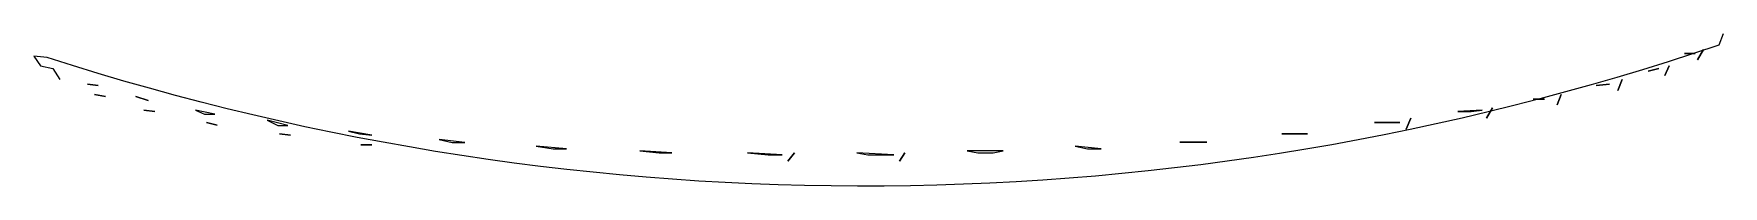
# Model space of a CAD drawing. Header units: metres. Extents: x -27.1 to 47.9, y -10.7 to 6.6.
# Drawn here: x 40.9246 to 40.95486, y -2.81482 to -2.8121 of the extents above; entities that cross this region are included whole.
import ezdxf

# ---------------------------------------------------------------- set-up
doc = ezdxf.new("R2010")
doc.units = ezdxf.units.M
doc.header["$MEASUREMENT"] = 0
doc.layers.add('PDF_Working_Num_Penna__7_Num_Penna__7_Num_Penna__7_Num_Penna__7_Num_Penna__7_Num_Penna__7', color=7, linetype='Continuous', lineweight=18)

msp = doc.modelspace()

# ---------------------------------------------------------------- linework, layer by layer
at = {"layer": 'PDF_Working_Num_Penna__7_Num_Penna__7_Num_Penna__7_Num_Penna__7_Num_Penna__7_Num_Penna__7', "color": 7, "linetype": 'Continuous', "lineweight": 18, "flags": 128}
msp.add_lwpolyline([(40.954857, -2.812098), (40.95478, -2.812298, -0.161111), (40.924835, -2.812521), (40.924596, -2.812497), (40.924716, -2.812672), (40.924939, -2.812718), (40.925064, -2.812916)], format="xyb", dxfattribs=at)
for points in [[(40.954506, -2.81238), (40.954399, -2.812565)], [(40.953514, -2.812765), (40.953705, -2.812717)], [(40.953888, -2.812672), (40.95381, -2.812845)], [(40.954162, -2.812449), (40.954353, -2.812449)], [(40.925558, -2.812998), (40.925749, -2.813022)], [(40.95258, -2.813021), (40.952819, -2.812998)], [(40.953047, -2.812917), (40.95297, -2.813114)], [(40.925879, -2.81322), (40.925682, -2.813185)], [(40.926422, -2.81322), (40.926643, -2.813292)], [(40.951454, -2.813268), (40.951657, -2.813268)], [(40.951955, -2.813186), (40.951884, -2.813371)], [(40.926766, -2.813489), (40.926569, -2.813465)], [(40.92749, -2.813466), (40.927651, -2.813538), (40.927837, -2.813538)], [(40.928774, -2.813641), (40.928965, -2.813737), (40.929144, -2.813737)], [(40.949259, -2.813605), (40.949176, -2.813803)], [(40.950106, -2.813489), (40.950345, -2.813489), (40.950542, -2.813465)], [(40.950724, -2.813419), (40.950617, -2.813604)], [(40.927881, -2.813734), (40.927689, -2.813686)], [(40.929194, -2.813909), (40.928997, -2.813885)], [(40.930233, -2.81384), (40.93043, -2.813887), (40.930651, -2.813911)], [(40.946954, -2.813886), (40.947181, -2.813886), (40.947408, -2.813886)], [(40.948612, -2.813687), (40.948839, -2.813687), (40.949066, -2.813687)], [(40.930653, -2.814084), (40.930456, -2.814084)], [(40.931856, -2.813991), (40.932089, -2.814039), (40.932316, -2.814039)], [(40.933595, -2.814107), (40.9339, -2.814155), (40.934139, -2.814155)], [(40.93545, -2.814189), (40.935797, -2.814224), (40.936024, -2.814224)], [(40.937383, -2.814224), (40.937753, -2.81426), (40.938004, -2.81426)], [(40.938223, -2.814224), (40.938103, -2.814374)], [(40.939337, -2.814224), (40.939535, -2.81426), (40.939762, -2.81426), (40.940001, -2.81426)], [(40.940201, -2.814224), (40.940105, -2.814374)], [(40.941316, -2.814189), (40.941508, -2.814224), (40.941782, -2.814224), (40.941962, -2.814189)], [(40.943248, -2.814107), (40.943469, -2.814155), (40.943714, -2.814155)], [(40.945127, -2.814037), (40.945372, -2.814037), (40.945606, -2.814037)]]:
    msp.add_lwpolyline(points, close=True, dxfattribs=at)

doc.saveas('drawing.dxf')
